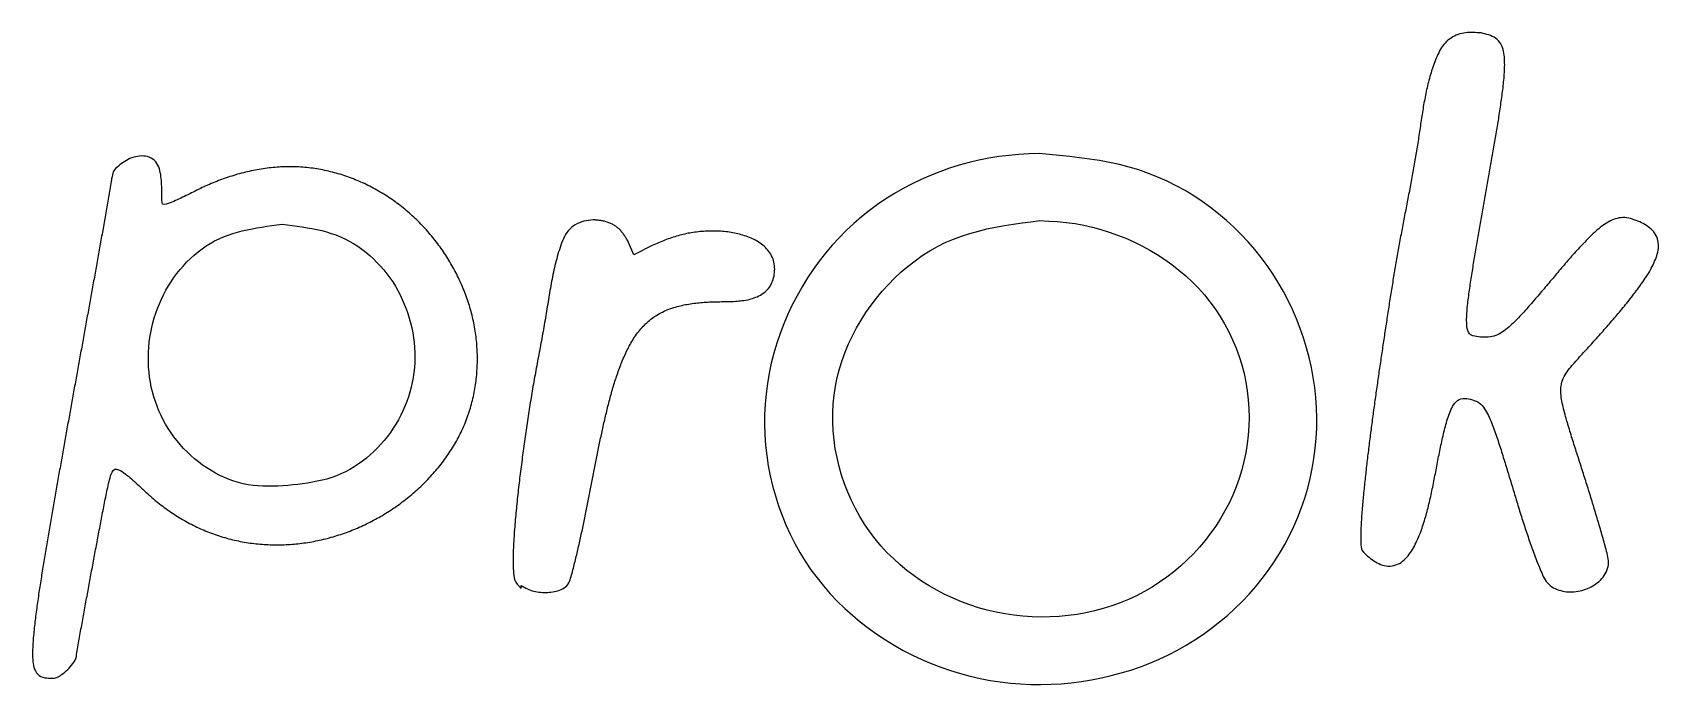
# Model space of a CAD drawing. Extents: x 77.23 to 85.79, y 216.73 to 220.17.
import ezdxf

# ---------------------------------------------------------------- set-up
doc = ezdxf.new("R2010")
doc.units = 0
doc.layers.add('CALQUE_1', color=7, linetype='CONTINUOUS')

msp = doc.modelspace()

# ---------------------------------------------------------------- linework, layer by layer
at = {"layer": 'CALQUE_1', "color": 7}
for points in [[(84.8554, 220.1678), (84.8451, 220.1686), (84.8348, 220.1693), (84.8245, 220.1698), (84.8143, 220.1702), (84.8041, 220.1704), (84.7939, 220.1702), (84.7837, 220.1697), (84.7736, 220.1687), (84.7635, 220.1673), (84.7535, 220.1653), (84.7436, 220.1628), (84.7338, 220.1596), (84.7241, 220.1558), (84.7147, 220.1515), (84.7055, 220.1467), (84.6966, 220.1413), (84.6881, 220.1354), (84.68, 220.1291), (84.6723, 220.1222), (84.6651, 220.1149), (84.6585, 220.1072), (84.6523, 220.0992), (84.6466, 220.0907), (84.6413, 220.082), (84.6363, 220.0731), (84.6316, 220.0639), (84.6272, 220.0545), (84.6231, 220.0451), (84.6191, 220.0356), (84.6152, 220.026), (84.6115, 220.0164), (84.6078, 220.0067), (84.6043, 219.9971), (84.601, 219.9874), (84.5977, 219.9777), (84.5945, 219.9679), (84.5915, 219.9582), (84.5885, 219.9484), (84.5857, 219.9386), (84.5829, 219.9288), (84.5803, 219.9189), (84.5777, 219.9091), (84.5752, 219.8992), (84.5728, 219.8893), (84.5705, 219.8793), (84.5682, 219.8694), (84.5661, 219.8594), (84.5639, 219.8495), (84.5619, 219.8395), (84.5599, 219.8295), (84.558, 219.8195), (84.5561, 219.8094), (84.5543, 219.7994), (84.5525, 219.7894), (84.5508, 219.7793), (84.5491, 219.7692), (84.5474, 219.7592), (84.5458, 219.7491), (84.5442, 219.739), (84.5426, 219.7289), (84.5411, 219.7188), (84.5396, 219.7087), (84.5381, 219.6986), (84.5366, 219.6885), (84.5351, 219.6784), (84.5336, 219.6683), (84.5321, 219.6582), (84.5306, 219.6481), (84.5291, 219.6379), (84.5277, 219.6278), (84.5261, 219.6177), (84.5246, 219.6076), (84.5231, 219.5975), (84.5215, 219.5874), (84.5199, 219.5774), (84.5183, 219.5673), (84.5167, 219.5572), (84.5151, 219.5471), (84.5134, 219.537), (84.5118, 219.527), (84.5101, 219.5169), (84.5083, 219.5069), (84.5066, 219.4968), (84.5049, 219.4868), (84.5031, 219.4767), (84.5014, 219.4667), (84.4996, 219.4566), (84.4978, 219.4466), (84.496, 219.4366), (84.4941, 219.4265), (84.4923, 219.4165), (84.4905, 219.4065), (84.4886, 219.3965), (84.4867, 219.3864), (84.4849, 219.3764), (84.483, 219.3664), (84.4811, 219.3564), (84.4792, 219.3464), (84.4773, 219.3364), (84.4754, 219.3264), (84.4735, 219.3164), (84.4716, 219.3064), (84.4696, 219.2964), (84.4677, 219.2864), (84.4658, 219.2763), (84.4639, 219.2663), (84.4619, 219.2563), (84.46, 219.2463), (84.4581, 219.2363), (84.4561, 219.2263), (84.4542, 219.2163), (84.4523, 219.2063), (84.4504, 219.1963), (84.4484, 219.1863), (84.4465, 219.1763), (84.4446, 219.1663), (84.4427, 219.1563), (84.4408, 219.1463), (84.4389, 219.1363), (84.437, 219.1263), (84.4351, 219.1163), (84.4332, 219.1063), (84.4313, 219.0963), (84.4295, 219.0863), (84.4276, 219.0763), (84.4258, 219.0662), (84.4239, 219.0562), (84.4221, 219.0462), (84.4203, 219.0362), (84.4185, 219.0261), (84.4167, 219.0161), (84.4149, 219.0061), (84.4132, 218.996), (84.4114, 218.986), (84.4096, 218.976), (84.4079, 218.9659), (84.4062, 218.9559), (84.4045, 218.9459), (84.4027, 218.9358), (84.401, 218.9258), (84.3993, 218.9157), (84.3977, 218.9057), (84.396, 218.8956), (84.3943, 218.8856), (84.3926, 218.8755), (84.391, 218.8655), (84.3893, 218.8554), (84.3877, 218.8453), (84.3861, 218.8353), (84.3844, 218.8252), (84.3828, 218.8152), (84.3812, 218.8051), (84.3796, 218.795), (84.378, 218.785), (84.3764, 218.7749), (84.3748, 218.7648), (84.3732, 218.7548), (84.3717, 218.7447), (84.3701, 218.7346), (84.3685, 218.7245), (84.367, 218.7145), (84.3654, 218.7044), (84.3639, 218.6943), (84.3623, 218.6842), (84.3608, 218.6742), (84.3592, 218.6641), (84.3577, 218.654), (84.3562, 218.6439), (84.3547, 218.6338), (84.3531, 218.6238), (84.3516, 218.6137), (84.3501, 218.6036), (84.3486, 218.5935), (84.3471, 218.5834), (84.3456, 218.5734), (84.3441, 218.5633), (84.3426, 218.5532), (84.3411, 218.5431), (84.3396, 218.533), (84.3381, 218.5229), (84.3366, 218.5129), (84.3351, 218.5028), (84.3336, 218.4927), (84.3321, 218.4826), (84.3306, 218.4725), (84.3291, 218.4624), (84.3276, 218.4524), (84.3262, 218.4423), (84.3247, 218.4322), (84.3232, 218.4221), (84.3217, 218.412), (84.3203, 218.4019), (84.3188, 218.3919), (84.3173, 218.3818), (84.3158, 218.3717), (84.3144, 218.3616), (84.3129, 218.3515), (84.3115, 218.3414), (84.31, 218.3313), (84.3086, 218.3213), (84.3071, 218.3112), (84.3057, 218.3011), (84.3042, 218.291), (84.3028, 218.2809), (84.3014, 218.2708), (84.3, 218.2607), (84.2986, 218.2506), (84.2971, 218.2405), (84.2957, 218.2304), (84.2943, 218.2204), (84.2929, 218.2103), (84.2916, 218.2002), (84.2902, 218.1901), (84.2888, 218.18), (84.2874, 218.1699), (84.2861, 218.1598), (84.2847, 218.1497), (84.2833, 218.1396), (84.282, 218.1295), (84.2807, 218.1194), (84.2793, 218.1093), (84.278, 218.0992), (84.2767, 218.089), (84.2754, 218.0789), (84.274, 218.0688), (84.2727, 218.0587), (84.2714, 218.0486), (84.2701, 218.0385), (84.2689, 218.0284), (84.2676, 218.0183), (84.2663, 218.0082), (84.2651, 217.9981), (84.2638, 217.9879), (84.2625, 217.9778), (84.2613, 217.9677), (84.2601, 217.9576), (84.2588, 217.9475), (84.2576, 217.9374), (84.2564, 217.9272), (84.2552, 217.9171), (84.254, 217.907), (84.2528, 217.8969), (84.2516, 217.8868), (84.2505, 217.8766), (84.2493, 217.8665), (84.2482, 217.8564), (84.2471, 217.8463), (84.2459, 217.8361), (84.2448, 217.826), (84.2437, 217.8159), (84.2426, 217.8057), (84.2416, 217.7956), (84.2405, 217.7855), (84.2395, 217.7753), (84.2384, 217.7652), (84.2374, 217.755), (84.2364, 217.7449), (84.2354, 217.7348), (84.2344, 217.7246), (84.2335, 217.7145), (84.2325, 217.7043), (84.2316, 217.6942), (84.2307, 217.684), (84.2299, 217.6739), (84.229, 217.6637), (84.2282, 217.6535), (84.2274, 217.6434), (84.2266, 217.6332), (84.2259, 217.6231), (84.2252, 217.6129), (84.2245, 217.6027), (84.2239, 217.5925), (84.2233, 217.5824), (84.2228, 217.5722), (84.2223, 217.562), (84.2219, 217.5518), (84.2216, 217.5416), (84.2213, 217.5315), (84.2211, 217.5213), (84.221, 217.5111), (84.2211, 217.5009), (84.2213, 217.4907), (84.2217, 217.4805), (84.2225, 217.4704), (84.2237, 217.4602), (84.2257, 217.4502), (84.229, 217.4406), (84.2351, 217.4325), (84.2422, 217.4251), (84.2496, 217.4181), (84.2573, 217.4114), (84.2652, 217.4049), (84.2733, 217.3987), (84.2816, 217.3927), (84.29, 217.3869), (84.2986, 217.3815), (84.3074, 217.3764), (84.3165, 217.3718), (84.3259, 217.3677), (84.3355, 217.3642), (84.3454, 217.3615), (84.3555, 217.3596), (84.3657, 217.3586), (84.3759, 217.3586), (84.3861, 217.3595), (84.3961, 217.3614), (84.406, 217.3644), (84.4154, 217.3682), (84.4246, 217.3728), (84.4333, 217.3782), (84.4415, 217.3843), (84.4493, 217.3908), (84.4567, 217.3979), (84.4638, 217.4053), (84.4704, 217.4131), (84.4767, 217.4211), (84.4827, 217.4293), (84.4884, 217.4378), (84.4938, 217.4465), (84.499, 217.4553), (84.5039, 217.4643), (84.5086, 217.4734), (84.5131, 217.4827), (84.5174, 217.492), (84.5216, 217.5014), (84.5256, 217.5108), (84.5295, 217.5203), (84.5333, 217.5298), (84.5369, 217.5393), (84.5405, 217.5489), (84.5439, 217.5585), (84.5472, 217.5681), (84.5504, 217.5778), (84.5535, 217.5875), (84.5565, 217.5972), (84.5595, 217.607), (84.5623, 217.6168), (84.5651, 217.6265), (84.5678, 217.6364), (84.5705, 217.6462), (84.573, 217.656), (84.5756, 217.6659), (84.578, 217.6758), (84.5805, 217.6857), (84.5828, 217.6956), (84.5851, 217.7055), (84.5874, 217.7155), (84.5897, 217.7254), (84.5918, 217.7354), (84.594, 217.7453), (84.5961, 217.7553), (84.5982, 217.7653), (84.6003, 217.7753), (84.6023, 217.7853), (84.6043, 217.7953), (84.6063, 217.8053), (84.6083, 217.8153), (84.6102, 217.8253), (84.6122, 217.8353), (84.6141, 217.8453), (84.616, 217.8553), (84.618, 217.8653), (84.6199, 217.8753), (84.6218, 217.8854), (84.6237, 217.8954), (84.6256, 217.9054), (84.6276, 217.9154), (84.6295, 217.9254), (84.6314, 217.9354), (84.6334, 217.9454), (84.6354, 217.9554), (84.6374, 217.9654), (84.6394, 217.9754), (84.6415, 217.9853), (84.6436, 217.9953), (84.6457, 218.0053), (84.6479, 218.0152), (84.65, 218.0252), (84.6523, 218.0351), (84.6546, 218.045), (84.6569, 218.0549), (84.6593, 218.0648), (84.6618, 218.0747), (84.6643, 218.0846), (84.6669, 218.0945), (84.6696, 218.1043), (84.6723, 218.1142), (84.6752, 218.124), (84.6781, 218.1338), (84.6812, 218.1435), (84.6845, 218.1532), (84.688, 218.1628), (84.6918, 218.1722), (84.6958, 218.1816), (84.7002, 218.1908), (84.705, 218.1998), (84.7103, 218.2085), (84.7162, 218.2168), (84.7229, 218.2245), (84.7306, 218.2312), (84.7394, 218.2365), (84.7489, 218.24), (84.759, 218.2417), (84.7692, 218.2419), (84.7794, 218.2411), (84.7894, 218.2394), (84.7994, 218.2373), (84.8093, 218.2347), (84.819, 218.2317), (84.8285, 218.2281), (84.8377, 218.2235), (84.8462, 218.2179), (84.8541, 218.2114), (84.8612, 218.2041), (84.8676, 218.1962), (84.8735, 218.1879), (84.879, 218.1793), (84.884, 218.1704), (84.8888, 218.1614), (84.8933, 218.1523), (84.8976, 218.143), (84.9018, 218.1337), (84.9058, 218.1243), (84.9097, 218.1149), (84.9134, 218.1054), (84.9171, 218.0959), (84.9206, 218.0864), (84.9241, 218.0768), (84.9275, 218.0672), (84.9309, 218.0575), (84.9342, 218.0479), (84.9375, 218.0383), (84.9408, 218.0286), (84.9441, 218.0189), (84.9473, 218.0093), (84.9505, 217.9996), (84.9536, 217.9899), (84.9567, 217.9802), (84.9599, 217.9705), (84.963, 217.9608), (84.966, 217.9511), (84.9691, 217.9414), (84.9721, 217.9316), (84.9752, 217.9219), (84.9782, 217.9122), (84.9812, 217.9024), (84.9842, 217.8927), (84.9871, 217.8829), (84.9901, 217.8732), (84.9931, 217.8635), (84.996, 217.8537), (84.999, 217.8439), (85.0019, 217.8342), (85.0049, 217.8244), (85.0078, 217.8147), (85.0108, 217.8049), (85.0137, 217.7952), (85.0166, 217.7854), (85.0196, 217.7756), (85.0225, 217.7659), (85.0254, 217.7561), (85.0284, 217.7463), (85.0313, 217.7366), (85.0342, 217.7268), (85.0372, 217.7171), (85.0401, 217.7073), (85.0431, 217.6976), (85.0461, 217.6878), (85.049, 217.6781), (85.052, 217.6683), (85.055, 217.6586), (85.0581, 217.6489), (85.0611, 217.6391), (85.0641, 217.6294), (85.0672, 217.6197), (85.0703, 217.61), (85.0734, 217.6003), (85.0765, 217.5906), (85.0797, 217.5809), (85.0828, 217.5712), (85.086, 217.5615), (85.0892, 217.5518), (85.0924, 217.5422), (85.0957, 217.5325), (85.0989, 217.5228), (85.1022, 217.5132), (85.1055, 217.5035), (85.1088, 217.4939), (85.1122, 217.4843), (85.1156, 217.4747), (85.1189, 217.4651), (85.1224, 217.4555), (85.1258, 217.4459), (85.1293, 217.4363), (85.1328, 217.4267), (85.1363, 217.4172), (85.1399, 217.4076), (85.1435, 217.3981), (85.1472, 217.3886), (85.1508, 217.3791), (85.1546, 217.3696), (85.1584, 217.3601), (85.1622, 217.3507), (85.1662, 217.3413), (85.1702, 217.3319), (85.1743, 217.3226), (85.1784, 217.3133), (85.1827, 217.304), (85.1872, 217.2949), (85.1922, 217.286), (85.198, 217.2776), (85.2045, 217.2697), (85.2117, 217.2625), (85.2195, 217.2559), (85.2279, 217.2499), (85.2367, 217.2445), (85.246, 217.2398), (85.2555, 217.2356), (85.2652, 217.2321), (85.275, 217.2291), (85.285, 217.2268), (85.2951, 217.2249), (85.3052, 217.2236), (85.3154, 217.2229), (85.3256, 217.2226), (85.3358, 217.2228), (85.346, 217.2235), (85.3562, 217.2247), (85.3663, 217.2262), (85.3763, 217.2283), (85.3863, 217.2307), (85.3961, 217.2336), (85.4058, 217.2369), (85.4154, 217.2406), (85.4247, 217.2447), (85.4339, 217.2492), (85.4429, 217.2541), (85.4516, 217.2594), (85.4601, 217.2651), (85.4683, 217.2713), (85.4761, 217.2779), (85.4836, 217.2849), (85.4907, 217.2923), (85.4972, 217.3002), (85.5033, 217.3085), (85.5088, 217.3172), (85.5136, 217.3264), (85.5178, 217.3359), (85.5212, 217.3456), (85.5239, 217.3556), (85.5256, 217.3658), (85.5265, 217.376), (85.5263, 217.3862), (85.5248, 217.3962), (85.5228, 217.4062), (85.5205, 217.4162), (85.5182, 217.4261), (85.5157, 217.436), (85.5132, 217.4458), (85.5106, 217.4557), (85.5079, 217.4655), (85.5053, 217.4754), (85.5026, 217.4852), (85.4999, 217.495), (85.4971, 217.5048), (85.4943, 217.5147), (85.4916, 217.5245), (85.4888, 217.5343), (85.486, 217.5441), (85.4831, 217.5538), (85.4803, 217.5636), (85.4774, 217.5734), (85.4746, 217.5832), (85.4717, 217.593), (85.4688, 217.6027), (85.4659, 217.6125), (85.463, 217.6223), (85.4601, 217.632), (85.4571, 217.6418), (85.4542, 217.6516), (85.4513, 217.6613), (85.4483, 217.6711), (85.4453, 217.6808), (85.4424, 217.6906), (85.4394, 217.7003), (85.4364, 217.7101), (85.4334, 217.7198), (85.4304, 217.7295), (85.4274, 217.7393), (85.4244, 217.749), (85.4213, 217.7587), (85.4183, 217.7685), (85.4153, 217.7782), (85.4122, 217.7879), (85.4092, 217.7976), (85.4061, 217.8074), (85.403, 217.8171), (85.4, 217.8268), (85.3969, 217.8365), (85.3938, 217.8462), (85.3907, 217.8559), (85.3876, 217.8657), (85.3845, 217.8754), (85.3814, 217.8851), (85.3783, 217.8948), (85.3752, 217.9045), (85.3721, 217.9142), (85.369, 217.9239), (85.3659, 217.9336), (85.3628, 217.9434), (85.3597, 217.9531), (85.3566, 217.9628), (85.3535, 217.9725), (85.3504, 217.9822), (85.3473, 217.9919), (85.3442, 218.0016), (85.3411, 218.0113), (85.3381, 218.021), (85.335, 218.0308), (85.332, 218.0405), (85.3289, 218.0502), (85.3259, 218.0599), (85.3229, 218.0696), (85.3199, 218.0793), (85.3169, 218.0891), (85.3139, 218.0988), (85.311, 218.1086), (85.3081, 218.1183), (85.3053, 218.1281), (85.3025, 218.1379), (85.2998, 218.1477), (85.2971, 218.1575), (85.2945, 218.1674), (85.292, 218.1773), (85.2895, 218.1872), (85.2871, 218.1972), (85.2849, 218.2072), (85.2827, 218.2172), (85.2807, 218.2273), (85.2789, 218.2374), (85.2774, 218.2475), (85.2762, 218.2577), (85.2754, 218.2678), (85.275, 218.278), (85.275, 218.2882), (85.2756, 218.2984), (85.2767, 218.3085), (85.2784, 218.3186), (85.2808, 218.3285), (85.284, 218.3382), (85.2878, 218.3477), (85.2923, 218.3569), (85.2972, 218.3658), (85.3026, 218.3744), (85.3083, 218.3829), (85.3143, 218.3911), (85.3205, 218.3992), (85.3269, 218.4072), (85.3334, 218.415), (85.34, 218.4228), (85.3467, 218.4304), (85.3535, 218.4381), (85.3603, 218.4456), (85.3672, 218.4532), (85.374, 218.4607), (85.3809, 218.4682), (85.3878, 218.4758), (85.3947, 218.4833), (85.4016, 218.4908), (85.4084, 218.4983), (85.4153, 218.5058), (85.4222, 218.5134), (85.429, 218.5209), (85.4359, 218.5285), (85.4427, 218.536), (85.4495, 218.5436), (85.4564, 218.5512), (85.4632, 218.5587), (85.47, 218.5663), (85.4768, 218.5739), (85.4835, 218.5816), (85.4903, 218.5892), (85.4971, 218.5968), (85.5038, 218.6045), (85.5105, 218.6121), (85.5172, 218.6198), (85.5239, 218.6275), (85.5306, 218.6352), (85.5373, 218.6429), (85.544, 218.6506), (85.5506, 218.6583), (85.5572, 218.6661), (85.5638, 218.6738), (85.5704, 218.6816), (85.577, 218.6894), (85.5835, 218.6972), (85.5901, 218.705), (85.5966, 218.7128), (85.6031, 218.7207), (85.6095, 218.7285), (85.616, 218.7364), (85.6224, 218.7444), (85.6288, 218.7523), (85.6351, 218.7603), (85.6415, 218.7682), (85.6478, 218.7763), (85.654, 218.7843), (85.6602, 218.7924), (85.6664, 218.8005), (85.6725, 218.8087), (85.6786, 218.8168), (85.6846, 218.8251), (85.6906, 218.8333), (85.6966, 218.8416), (85.7024, 218.85), (85.7083, 218.8584), (85.714, 218.8668), (85.7197, 218.8753), (85.7253, 218.8839), (85.7308, 218.8925), (85.7361, 218.9012), (85.7413, 218.91), (85.7464, 218.9189), (85.7513, 218.9278), (85.7561, 218.9368), (85.7606, 218.9459), (85.765, 218.9552), (85.7691, 218.9645), (85.773, 218.9739), (85.7766, 218.9835), (85.7799, 218.9931), (85.7828, 219.0029), (85.7853, 219.0128), (85.7872, 219.0228), (85.7886, 219.033), (85.7892, 219.0432), (85.7892, 219.0534), (85.7883, 219.0636), (85.7865, 219.0737), (85.7839, 219.0836), (85.7803, 219.0931), (85.7758, 219.1023), (85.7704, 219.111), (85.7643, 219.1193), (85.7576, 219.1269), (85.7503, 219.1341), (85.7425, 219.1408), (85.7344, 219.1469), (85.726, 219.1527), (85.7173, 219.1581), (85.7084, 219.1631), (85.6994, 219.1678), (85.6902, 219.1723), (85.6809, 219.1765), (85.6715, 219.1804), (85.662, 219.184), (85.6523, 219.1873), (85.6425, 219.19), (85.6325, 219.1922), (85.6225, 219.1938), (85.6123, 219.1947), (85.6021, 219.1949), (85.5919, 219.1943), (85.5818, 219.193), (85.5718, 219.1909), (85.562, 219.1881), (85.5523, 219.1847), (85.5429, 219.1808), (85.5337, 219.1763), (85.5248, 219.1715), (85.516, 219.1663), (85.5074, 219.1607), (85.499, 219.155), (85.4908, 219.149), (85.4827, 219.1428), (85.4747, 219.1364), (85.4669, 219.1298), (85.4592, 219.1231), (85.4516, 219.1163), (85.4441, 219.1093), (85.4367, 219.1023), (85.4294, 219.0952), (85.4221, 219.0881), (85.4149, 219.0808), (85.4077, 219.0736), (85.4006, 219.0663), (85.3936, 219.0589), (85.3866, 219.0515), (85.3796, 219.0441), (85.3727, 219.0366), (85.3658, 219.0291), (85.359, 219.0215), (85.3522, 219.0139), (85.3454, 219.0063), (85.3386, 218.9987), (85.3319, 218.9911), (85.3251, 218.9834), (85.3184, 218.9758), (85.3117, 218.9681), (85.3051, 218.9604), (85.2984, 218.9526), (85.2918, 218.9449), (85.2851, 218.9372), (85.2785, 218.9294), (85.2719, 218.9217), (85.2653, 218.9139), (85.2587, 218.9061), (85.2522, 218.8983), (85.2456, 218.8905), (85.239, 218.8827), (85.2324, 218.8749), (85.2259, 218.8671), (85.2193, 218.8594), (85.2128, 218.8516), (85.2062, 218.8438), (85.1996, 218.836), (85.1931, 218.8282), (85.1865, 218.8204), (85.1799, 218.8126), (85.1733, 218.8048), (85.1667, 218.7971), (85.1601, 218.7893), (85.1535, 218.7815), (85.1469, 218.7738), (85.1402, 218.7661), (85.1336, 218.7583), (85.1269, 218.7506), (85.1202, 218.7429), (85.1136, 218.7352), (85.1068, 218.7276), (85.1001, 218.7199), (85.0933, 218.7123), (85.0865, 218.7047), (85.0797, 218.6972), (85.0728, 218.6896), (85.0659, 218.6821), (85.0589, 218.6747), (85.0519, 218.6673), (85.0448, 218.66), (85.0377, 218.6527), (85.0305, 218.6455), (85.0232, 218.6384), (85.0158, 218.6313), (85.0084, 218.6244), (85.0007, 218.6177), (84.9929, 218.6111), (84.985, 218.6046), (84.9768, 218.5984), (84.9685, 218.5924), (84.9599, 218.5869), (84.9511, 218.5817), (84.942, 218.5772), (84.9326, 218.5733), (84.9228, 218.5701), (84.9129, 218.5676), (84.9028, 218.5659), (84.8926, 218.5648), (84.8824, 218.5643), (84.8722, 218.5643), (84.8621, 218.5648), (84.8519, 218.5656), (84.8417, 218.5666), (84.8316, 218.5678), (84.8215, 218.5693), (84.8116, 218.5717), (84.8022, 218.5758), (84.7942, 218.5822), (84.7885, 218.5906), (84.7848, 218.6002), (84.7823, 218.6101), (84.7806, 218.6202), (84.7796, 218.6303), (84.7791, 218.6405), (84.7788, 218.6507), (84.7789, 218.6609), (84.7791, 218.6711), (84.7795, 218.6812), (84.7801, 218.6914), (84.7808, 218.7016), (84.7816, 218.7118), (84.7825, 218.7219), (84.7835, 218.7321), (84.7846, 218.7422), (84.7858, 218.7523), (84.787, 218.7624), (84.7883, 218.7726), (84.7897, 218.7827), (84.7911, 218.7928), (84.7925, 218.8029), (84.7939, 218.813), (84.7954, 218.8231), (84.7969, 218.8332), (84.7983, 218.8432), (84.7999, 218.8533), (84.8014, 218.8634), (84.8029, 218.8735), (84.8045, 218.8835), (84.806, 218.8936), (84.8076, 218.9037), (84.8092, 218.9137), (84.8108, 218.9238), (84.8125, 218.9339), (84.8141, 218.9439), (84.8157, 218.954), (84.8174, 218.964), (84.8191, 218.9741), (84.8207, 218.9841), (84.8224, 218.9942), (84.8241, 219.0042), (84.8258, 219.0143), (84.8275, 219.0243), (84.8292, 219.0344), (84.8309, 219.0444), (84.8326, 219.0545), (84.8343, 219.0645), (84.8361, 219.0745), (84.8378, 219.0846), (84.8395, 219.0946), (84.8413, 219.1047), (84.843, 219.1147), (84.8448, 219.1248), (84.8465, 219.1348), (84.8483, 219.1448), (84.85, 219.1549), (84.8518, 219.1649), (84.8536, 219.1749), (84.8553, 219.185), (84.8571, 219.195), (84.8589, 219.2051), (84.8607, 219.2151), (84.8624, 219.2251), (84.8642, 219.2352), (84.866, 219.2452), (84.8678, 219.2552), (84.8696, 219.2653), (84.8714, 219.2753), (84.8731, 219.2853), (84.8749, 219.2954), (84.8767, 219.3054), (84.8785, 219.3154), (84.8803, 219.3255), (84.8821, 219.3355), (84.8839, 219.3455), (84.8856, 219.3556), (84.8874, 219.3656), (84.8892, 219.3757), (84.891, 219.3857), (84.8928, 219.3957), (84.8946, 219.4058), (84.8963, 219.4158), (84.8981, 219.4258), (84.8999, 219.4359), (84.9017, 219.4459), (84.9034, 219.4559), (84.9052, 219.466), (84.9069, 219.476), (84.9087, 219.4861), (84.9105, 219.4961), (84.9122, 219.5061), (84.9139, 219.5162), (84.9157, 219.5262), (84.9174, 219.5363), (84.9192, 219.5463), (84.9209, 219.5564), (84.9226, 219.5664), (84.9243, 219.5764), (84.926, 219.5865), (84.9277, 219.5965), (84.9294, 219.6066), (84.9311, 219.6166), (84.9328, 219.6267), (84.9345, 219.6367), (84.9361, 219.6468), (84.9378, 219.6568), (84.9395, 219.6669), (84.9411, 219.6769), (84.9427, 219.687), (84.9444, 219.697), (84.946, 219.7071), (84.9476, 219.7172), (84.9491, 219.7272), (84.9507, 219.7373), (84.9522, 219.7474), (84.9538, 219.7574), (84.9553, 219.7675), (84.9568, 219.7776), (84.9582, 219.7877), (84.9597, 219.7978), (84.9611, 219.8079), (84.9625, 219.818), (84.9639, 219.8281), (84.9653, 219.8382), (84.9666, 219.8483), (84.9679, 219.8584), (84.9692, 219.8685), (84.9704, 219.8787), (84.9716, 219.8888), (84.9727, 219.899), (84.9738, 219.9091), (84.9748, 219.9193), (84.9758, 219.9294), (84.9766, 219.9396), (84.9773, 219.9498), (84.978, 219.9599), (84.9785, 219.9701), (84.9788, 219.9803), (84.9791, 219.9905), (84.9792, 220.0007), (84.9791, 220.0109), (84.9788, 220.0211), (84.9783, 220.0313), (84.9776, 220.0414), (84.9765, 220.0516), (84.975, 220.0617), (84.9731, 220.0717), (84.9706, 220.0816), (84.9675, 220.0913), (84.9636, 220.1008), (84.9589, 220.1099), (84.9534, 220.1185), (84.9469, 220.1264), (84.9396, 220.1336), (84.9316, 220.1399), (84.923, 220.1454), (84.9139, 220.1501), (84.9045, 220.1541), (84.8949, 220.1576), (84.8851, 220.1605), (84.8753, 220.1631), (84.8654, 220.1655), (84.8554, 220.1678)], [(77.7997, 219.5202), (77.7893, 219.5191), (77.779, 219.5178), (77.7687, 219.516), (77.7587, 219.5134), (77.7488, 219.5099), (77.7392, 219.5059), (77.7298, 219.5014), (77.7206, 219.4966), (77.7116, 219.4914), (77.7028, 219.4856), (77.6944, 219.4792), (77.6861, 219.4722), (77.6782, 219.4652), (77.6706, 219.4588), (77.6634, 219.4532), (77.6568, 219.4467), (77.6512, 219.4363), (77.6468, 219.42), (77.6438, 219.4039), (77.6421, 219.3998), (77.641, 219.3948), (77.6395, 219.3845), (77.6378, 219.3742), (77.6362, 219.3639), (77.6345, 219.3536), (77.6328, 219.3434), (77.631, 219.3331), (77.6293, 219.3228), (77.6276, 219.3125), (77.6258, 219.3023), (77.6241, 219.292), (77.6223, 219.2817), (77.6205, 219.2715), (77.6188, 219.2612), (77.617, 219.2509), (77.6152, 219.2407), (77.6134, 219.2304), (77.6116, 219.2201), (77.6099, 219.2099), (77.6081, 219.1996), (77.6063, 219.1893), (77.6045, 219.1791), (77.6027, 219.1688), (77.6009, 219.1585), (77.5991, 219.1483), (77.5973, 219.138), (77.5954, 219.1278), (77.5936, 219.1175), (77.5918, 219.1072), (77.59, 219.097), (77.5882, 219.0867), (77.5864, 219.0764), (77.5846, 219.0662), (77.5827, 219.0559), (77.5809, 219.0457), (77.5791, 219.0354), (77.5773, 219.0251), (77.5754, 219.0149), (77.5736, 219.0046), (77.5718, 218.9944), (77.5699, 218.9841), (77.5681, 218.9739), (77.5663, 218.9636), (77.5644, 218.9533), (77.5626, 218.9431), (77.5608, 218.9328), (77.5589, 218.9226), (77.5571, 218.9123), (77.5552, 218.9021), (77.5534, 218.8918), (77.5516, 218.8815), (77.5497, 218.8713), (77.5479, 218.861), (77.546, 218.8508), (77.5442, 218.8405), (77.5423, 218.8303), (77.5405, 218.82), (77.5386, 218.8098), (77.5368, 218.7995), (77.5349, 218.7893), (77.5331, 218.779), (77.5312, 218.7687), (77.5294, 218.7585), (77.5275, 218.7482), (77.5256, 218.738), (77.5238, 218.7277), (77.5219, 218.7175), (77.5201, 218.7072), (77.5182, 218.697), (77.5164, 218.6867), (77.5145, 218.6765), (77.5127, 218.6662), (77.5108, 218.656), (77.509, 218.6457), (77.5071, 218.6354), (77.5053, 218.6252), (77.5034, 218.6149), (77.5015, 218.6047), (77.4997, 218.5944), (77.4978, 218.5842), (77.496, 218.5739), (77.4941, 218.5637), (77.4923, 218.5534), (77.4904, 218.5432), (77.4886, 218.5329), (77.4867, 218.5227), (77.4849, 218.5124), (77.483, 218.5021), (77.4811, 218.4919), (77.4793, 218.4816), (77.4774, 218.4714), (77.4756, 218.4611), (77.4737, 218.4509), (77.4719, 218.4406), (77.47, 218.4304), (77.4682, 218.4201), (77.4663, 218.4099), (77.4645, 218.3996), (77.4626, 218.3894), (77.4608, 218.3791), (77.4589, 218.3688), (77.457, 218.3586), (77.4552, 218.3483), (77.4533, 218.3381), (77.4515, 218.3278), (77.4496, 218.3176), (77.4478, 218.3073), (77.4459, 218.2971), (77.4441, 218.2868), (77.4422, 218.2766), (77.4404, 218.2663), (77.4385, 218.256), (77.4367, 218.2458), (77.4348, 218.2355), (77.433, 218.2253), (77.4312, 218.215), (77.4293, 218.2048), (77.4275, 218.1945), (77.4256, 218.1843), (77.4238, 218.174), (77.4219, 218.1637), (77.4201, 218.1535), (77.4182, 218.1432), (77.4164, 218.133), (77.4146, 218.1227), (77.4127, 218.1125), (77.4109, 218.1022), (77.409, 218.0919), (77.4072, 218.0817), (77.4054, 218.0714), (77.4035, 218.0612), (77.4017, 218.0509), (77.3999, 218.0407), (77.398, 218.0304), (77.3962, 218.0201), (77.3944, 218.0099), (77.3925, 217.9996), (77.3907, 217.9894), (77.3889, 217.9791), (77.387, 217.9689), (77.3852, 217.9586), (77.3834, 217.9483), (77.3815, 217.9381), (77.3797, 217.9278), (77.3779, 217.9176), (77.3761, 217.9073), (77.3742, 217.897), (77.3724, 217.8868), (77.3706, 217.8765), (77.3688, 217.8663), (77.367, 217.856), (77.3651, 217.8457), (77.3633, 217.8355), (77.3615, 217.8252), (77.3597, 217.815), (77.3579, 217.8047), (77.3561, 217.7944), (77.3543, 217.7842), (77.3525, 217.7739), (77.3507, 217.7637), (77.3489, 217.7534), (77.3471, 217.7431), (77.3453, 217.7329), (77.3435, 217.7226), (77.3417, 217.7123), (77.3399, 217.7021), (77.3381, 217.6918), (77.3363, 217.6815), (77.3345, 217.6713), (77.3327, 217.661), (77.331, 217.6507), (77.3292, 217.6405), (77.3274, 217.6302), (77.3256, 217.6199), (77.3239, 217.6097), (77.3221, 217.5994), (77.3203, 217.5891), (77.3186, 217.5789), (77.3168, 217.5686), (77.3151, 217.5583), (77.3133, 217.548), (77.3116, 217.5378), (77.3098, 217.5275), (77.3081, 217.5172), (77.3063, 217.5069), (77.3046, 217.4967), (77.3029, 217.4864), (77.3011, 217.4761), (77.2994, 217.4658), (77.2977, 217.4556), (77.2959, 217.4453), (77.2942, 217.435), (77.2925, 217.4247), (77.2908, 217.4145), (77.2891, 217.4042), (77.2874, 217.3939), (77.2857, 217.3836), (77.284, 217.3733), (77.2823, 217.363), (77.2806, 217.3528), (77.2789, 217.3425), (77.2773, 217.3322), (77.2756, 217.3219), (77.2739, 217.3116), (77.2723, 217.3013), (77.2707, 217.291), (77.269, 217.2807), (77.2674, 217.2705), (77.2658, 217.2602), (77.2642, 217.2499), (77.2626, 217.2396), (77.2611, 217.2293), (77.2595, 217.219), (77.258, 217.2086), (77.2565, 217.1983), (77.255, 217.188), (77.2535, 217.1777), (77.252, 217.1674), (77.2506, 217.1571), (77.2492, 217.1467), (77.2478, 217.1364), (77.2464, 217.1261), (77.245, 217.1158), (77.2437, 217.1054), (77.2424, 217.0951), (77.2411, 217.0847), (77.2399, 217.0744), (77.2387, 217.064), (77.2375, 217.0537), (77.2363, 217.0433), (77.2352, 217.0329), (77.2341, 217.0226), (77.233, 217.0122), (77.232, 217.0018), (77.231, 216.9914), (77.2301, 216.9811), (77.2293, 216.9707), (77.2285, 216.9603), (77.2278, 216.9499), (77.2272, 216.9395), (77.2267, 216.9291), (77.2263, 216.9187), (77.226, 216.9083), (77.2259, 216.8979), (77.226, 216.8875), (77.2263, 216.877), (77.2269, 216.8666), (77.2279, 216.8562), (77.2293, 216.8458), (77.2311, 216.8354), (77.2336, 216.8252), (77.2369, 216.8153), (77.2411, 216.8058), (77.2466, 216.7968), (77.2533, 216.7888), (77.2612, 216.782), (77.2702, 216.7767), (77.2799, 216.7729), (77.2901, 216.7705), (77.3004, 216.7692), (77.3108, 216.7686), (77.3212, 216.7683), (77.3316, 216.7682), (77.3421, 216.7688), (77.3522, 216.7711), (77.3616, 216.7756), (77.3706, 216.7809), (77.3792, 216.7868), (77.3876, 216.7929), (77.3957, 216.7995), (77.4035, 216.8064), (77.411, 216.8136), (77.4183, 216.8211), (77.4253, 216.8288), (77.432, 216.8368), (77.4384, 216.845), (77.4444, 216.8535), (77.45, 216.8623), (77.4547, 216.8716), (77.4568, 216.8818), (77.4583, 216.8921), (77.4599, 216.9024), (77.4616, 216.9127), (77.4633, 216.9229), (77.465, 216.9332), (77.4668, 216.9435), (77.4685, 216.9538), (77.4703, 216.964), (77.4721, 216.9743), (77.4739, 216.9846), (77.4757, 216.9948), (77.4775, 217.0051), (77.4793, 217.0153), (77.4811, 217.0256), (77.483, 217.0359), (77.4848, 217.0461), (77.4867, 217.0564), (77.4885, 217.0666), (77.4904, 217.0769), (77.4922, 217.0871), (77.4941, 217.0974), (77.4959, 217.1076), (77.4978, 217.1179), (77.4997, 217.1282), (77.5015, 217.1384), (77.5034, 217.1487), (77.5053, 217.1589), (77.5071, 217.1692), (77.509, 217.1794), (77.5109, 217.1897), (77.5128, 217.1999), (77.5147, 217.2102), (77.5165, 217.2204), (77.5184, 217.2307), (77.5203, 217.2409), (77.5222, 217.2511), (77.5241, 217.2614), (77.526, 217.2716), (77.5279, 217.2819), (77.5298, 217.2921), (77.5316, 217.3024), (77.5335, 217.3126), (77.5354, 217.3229), (77.5373, 217.3331), (77.5392, 217.3434), (77.5411, 217.3536), (77.543, 217.3639), (77.5449, 217.3741), (77.5468, 217.3843), (77.5488, 217.3946), (77.5507, 217.4048), (77.5526, 217.4151), (77.5545, 217.4253), (77.5564, 217.4356), (77.5583, 217.4458), (77.5603, 217.456), (77.5622, 217.4663), (77.5641, 217.4765), (77.566, 217.4868), (77.568, 217.497), (77.5699, 217.5072), (77.5718, 217.5175), (77.5738, 217.5277), (77.5757, 217.538), (77.5777, 217.5482), (77.5796, 217.5584), (77.5815, 217.5687), (77.5835, 217.5789), (77.5854, 217.5891), (77.5874, 217.5994), (77.5893, 217.6096), (77.5913, 217.6199), (77.5933, 217.6301), (77.5952, 217.6403), (77.5972, 217.6506), (77.5992, 217.6608), (77.6011, 217.671), (77.6031, 217.6812), (77.6051, 217.6915), (77.6071, 217.7017), (77.6091, 217.7119), (77.6112, 217.7221), (77.6132, 217.7324), (77.6153, 217.7426), (77.6174, 217.7528), (77.6195, 217.763), (77.6217, 217.7732), (77.6239, 217.7834), (77.6262, 217.7935), (77.6287, 217.8036), (77.6313, 217.8137), (77.6342, 217.8238), (77.6373, 217.8337), (77.6409, 217.8435), (77.6453, 217.8529), (77.6509, 217.8617), (77.6587, 217.8685), (77.6689, 217.8694), (77.6789, 217.8664), (77.6884, 217.8619), (77.6973, 217.8566), (77.706, 217.8508), (77.7145, 217.8447), (77.7227, 217.8384), (77.7308, 217.8318), (77.7388, 217.8251), (77.7467, 217.8183), (77.7545, 217.8114), (77.7623, 217.8045), (77.7701, 217.7975), (77.7778, 217.7905), (77.7854, 217.7834), (77.793, 217.7763), (77.8005, 217.7691), (77.8081, 217.7619), (77.8156, 217.7548), (77.8232, 217.7476), (77.8309, 217.7405), (77.8386, 217.7335), (77.8464, 217.7266), (77.8543, 217.7197), (77.8623, 217.7129), (77.8703, 217.7061), (77.8784, 217.6995), (77.8865, 217.6929), (77.8948, 217.6864), (77.9031, 217.68), (77.9114, 217.6736), (77.9198, 217.6673), (77.9283, 217.6612), (77.9369, 217.655), (77.9455, 217.649), (77.9542, 217.6431), (77.9629, 217.6372), (77.9717, 217.6314), (77.9806, 217.6257), (77.9895, 217.6201), (77.9985, 217.6146), (78.0075, 217.6092), (78.0166, 217.6039), (78.0257, 217.5986), (78.0349, 217.5935), (78.0442, 217.5884), (78.0535, 217.5834), (78.0628, 217.5786), (78.0722, 217.5738), (78.0817, 217.5691), (78.0912, 217.5645), (78.1007, 217.5601), (78.1103, 217.5557), (78.1199, 217.5514), (78.1296, 217.5472), (78.1393, 217.5432), (78.149, 217.5392), (78.1588, 217.5353), (78.1687, 217.5316), (78.1785, 217.528), (78.1885, 217.5244), (78.1984, 217.521), (78.2084, 217.5177), (78.2184, 217.5145), (78.2284, 217.5114), (78.2385, 217.5084), (78.2486, 217.5055), (78.2588, 217.5028), (78.269, 217.5001), (78.2792, 217.4976), (78.2894, 217.4952), (78.2996, 217.4929), (78.3099, 217.4908), (78.3202, 217.4887), (78.3306, 217.4867), (78.3409, 217.4849), (78.3513, 217.4832), (78.3617, 217.4815), (78.3721, 217.48), (78.3825, 217.4787), (78.3929, 217.4774), (78.4034, 217.4762), (78.4138, 217.4751), (78.4243, 217.4742), (78.4348, 217.4733), (78.4453, 217.4726), (78.4558, 217.472), (78.4663, 217.4715), (78.4768, 217.4711), (78.4873, 217.4708), (78.4978, 217.4706), (78.5084, 217.4705), (78.5189, 217.4705), (78.5294, 217.4706), (78.5399, 217.4709), (78.5505, 217.4712), (78.561, 217.4717), (78.5715, 217.4722), (78.582, 217.4729), (78.5925, 217.4736), (78.603, 217.4745), (78.6134, 217.4755), (78.6239, 217.4765), (78.6344, 217.4777), (78.6448, 217.479), (78.6552, 217.4804), (78.6656, 217.4819), (78.676, 217.4834), (78.6864, 217.4851), (78.6968, 217.4869), (78.7071, 217.4888), (78.7174, 217.4908), (78.7277, 217.4929), (78.738, 217.4951), (78.7482, 217.4974), (78.7584, 217.4998), (78.7686, 217.5023), (78.7788, 217.5048), (78.7889, 217.5075), (78.799, 217.5103), (78.8091, 217.5132), (78.8192, 217.5162), (78.8292, 217.5192), (78.8392, 217.5224), (78.8492, 217.5257), (78.8591, 217.529), (78.869, 217.5325), (78.8789, 217.536), (78.8887, 217.5396), (78.8985, 217.5434), (78.9083, 217.5472), (78.918, 217.5511), (78.9277, 217.5551), (78.9373, 217.5592), (78.947, 217.5634), (78.9565, 217.5677), (78.9661, 217.5721), (78.9756, 217.5765), (78.9851, 217.5811), (78.9945, 217.5857), (79.0039, 217.5904), (79.0132, 217.5952), (79.0225, 217.6001), (79.0318, 217.6051), (79.041, 217.6102), (79.0501, 217.6154), (79.0593, 217.6206), (79.0683, 217.6259), (79.0774, 217.6313), (79.0863, 217.6368), (79.0953, 217.6424), (79.1042, 217.6481), (79.113, 217.6538), (79.1218, 217.6597), (79.1305, 217.6656), (79.1392, 217.6716), (79.1478, 217.6776), (79.1564, 217.6838), (79.1649, 217.69), (79.1734, 217.6963), (79.1818, 217.7027), (79.1902, 217.7092), (79.1985, 217.7158), (79.2067, 217.7224), (79.2149, 217.7291), (79.2231, 217.7359), (79.2311, 217.7427), (79.2391, 217.7497), (79.2471, 217.7567), (79.2549, 217.7638), (79.2627, 217.7709), (79.2705, 217.7782), (79.2781, 217.7855), (79.2857, 217.7928), (79.2932, 217.8003), (79.3007, 217.8078), (79.3081, 217.8154), (79.3153, 217.8231), (79.3226, 217.8308), (79.3297, 217.8386), (79.3367, 217.8465), (79.3437, 217.8544), (79.3506, 217.8624), (79.3574, 217.8705), (79.3641, 217.8786), (79.3708, 217.8869), (79.3773, 217.8951), (79.3837, 217.9035), (79.3901, 217.9119), (79.3964, 217.9203), (79.4025, 217.9289), (79.4086, 217.9375), (79.4146, 217.9461), (79.4205, 217.9548), (79.4262, 217.9636), (79.4319, 217.9725), (79.4375, 217.9814), (79.443, 217.9903), (79.4483, 217.9993), (79.4536, 218.0084), (79.4588, 218.0176), (79.4638, 218.0267), (79.4687, 218.036), (79.4736, 218.0453), (79.4783, 218.0547), (79.4829, 218.0641), (79.4874, 218.0736), (79.4917, 218.0831), (79.496, 218.0927), (79.5001, 218.1023), (79.5041, 218.112), (79.508, 218.1218), (79.5117, 218.1316), (79.5154, 218.1414), (79.5189, 218.1513), (79.5223, 218.1612), (79.5256, 218.1712), (79.5287, 218.1812), (79.5318, 218.1913), (79.5347, 218.2014), (79.5375, 218.2115), (79.5402, 218.2217), (79.5427, 218.2319), (79.5452, 218.2421), (79.5475, 218.2524), (79.5497, 218.2627), (79.5518, 218.273), (79.5537, 218.2834), (79.5556, 218.2938), (79.5573, 218.3042), (79.5589, 218.3146), (79.5603, 218.325), (79.5617, 218.3355), (79.563, 218.346), (79.5641, 218.3565), (79.5651, 218.367), (79.566, 218.3775), (79.5667, 218.388), (79.5674, 218.3986), (79.5679, 218.4091), (79.5683, 218.4196), (79.5686, 218.4302), (79.5688, 218.4408), (79.5688, 218.4513), (79.5688, 218.4619), (79.5686, 218.4724), (79.5683, 218.483), (79.5679, 218.4935), (79.5674, 218.504), (79.5667, 218.5146), (79.5659, 218.5251), (79.5651, 218.5356), (79.5641, 218.5461), (79.5629, 218.5565), (79.5617, 218.567), (79.5603, 218.5774), (79.5589, 218.5878), (79.5573, 218.5982), (79.5556, 218.6086), (79.5538, 218.619), (79.5519, 218.6293), (79.5498, 218.6396), (79.5477, 218.6499), (79.5454, 218.6602), (79.543, 218.6704), (79.5406, 218.6806), (79.538, 218.6908), (79.5353, 218.7009), (79.5325, 218.711), (79.5296, 218.7211), (79.5266, 218.7312), (79.5234, 218.7412), (79.5202, 218.7512), (79.5169, 218.7612), (79.5135, 218.7711), (79.5099, 218.781), (79.5063, 218.7909), (79.5025, 218.8007), (79.4987, 218.8105), (79.4948, 218.8202), (79.4907, 218.8299), (79.4866, 218.8396), (79.4824, 218.8492), (79.4781, 218.8588), (79.4736, 218.8683), (79.4691, 218.8778), (79.4645, 218.8872), (79.4598, 218.8966), (79.455, 218.906), (79.4501, 218.9153), (79.4452, 218.9246), (79.4401, 218.9338), (79.4349, 218.9429), (79.4297, 218.952), (79.4244, 218.9611), (79.4189, 218.9701), (79.4134, 218.9791), (79.4078, 218.988), (79.4021, 218.9968), (79.3964, 219.0056), (79.3905, 219.0143), (79.3846, 219.023), (79.3786, 219.0316), (79.3725, 219.0402), (79.3663, 219.0487), (79.36, 219.0571), (79.3537, 219.0655), (79.3473, 219.0738), (79.3407, 219.082), (79.3342, 219.0902), (79.3275, 219.0983), (79.3208, 219.1064), (79.3139, 219.1144), (79.307, 219.1223), (79.3001, 219.1302), (79.293, 219.1379), (79.2859, 219.1456), (79.2787, 219.1533), (79.2714, 219.1609), (79.264, 219.1683), (79.2566, 219.1758), (79.2491, 219.1831), (79.2415, 219.1904), (79.2339, 219.1976), (79.2262, 219.2047), (79.2184, 219.2117), (79.2105, 219.2187), (79.2026, 219.2256), (79.1946, 219.2324), (79.1865, 219.2391), (79.1784, 219.2457), (79.1702, 219.2523), (79.1619, 219.2588), (79.1536, 219.2652), (79.1452, 219.2715), (79.1367, 219.2777), (79.1282, 219.2838), (79.1196, 219.2898), (79.1109, 219.2958), (79.1022, 219.3017), (79.0934, 219.3074), (79.0845, 219.3131), (79.0756, 219.3187), (79.0666, 219.3242), (79.0576, 219.3296), (79.0485, 219.3349), (79.0393, 219.3401), (79.0301, 219.3452), (79.0208, 219.3502), (79.0115, 219.3551), (79.0021, 219.36), (78.9927, 219.3647), (78.9832, 219.3693), (78.9737, 219.3738), (78.9641, 219.3782), (78.9545, 219.3825), (78.9448, 219.3867), (78.9351, 219.3908), (78.9253, 219.3948), (78.9155, 219.3987), (78.9057, 219.4025), (78.8958, 219.4062), (78.8859, 219.4098), (78.876, 219.4133), (78.866, 219.4166), (78.8559, 219.4199), (78.8459, 219.423), (78.8358, 219.426), (78.8257, 219.4289), (78.8155, 219.4317), (78.8053, 219.4344), (78.7951, 219.437), (78.7849, 219.4394), (78.7746, 219.4417), (78.7643, 219.444), (78.754, 219.4461), (78.7437, 219.448), (78.7334, 219.4499), (78.723, 219.4516), (78.7126, 219.4533), (78.7022, 219.4548), (78.6918, 219.4561), (78.6814, 219.4574), (78.6709, 219.4585), (78.6605, 219.4595), (78.65, 219.4604), (78.6395, 219.4611), (78.629, 219.4618), (78.6186, 219.4622), (78.6081, 219.4626), (78.5976, 219.4629), (78.5871, 219.463), (78.5766, 219.463), (78.5661, 219.4628), (78.5555, 219.4626), (78.545, 219.4622), (78.5345, 219.4617), (78.524, 219.4611), (78.5135, 219.4604), (78.5031, 219.4596), (78.4926, 219.4586), (78.4821, 219.4575), (78.4716, 219.4564), (78.4612, 219.4551), (78.4507, 219.4537), (78.4403, 219.4522), (78.4299, 219.4505), (78.4195, 219.4488), (78.4091, 219.447), (78.3987, 219.445), (78.3884, 219.443), (78.378, 219.4409), (78.3677, 219.4386), (78.3574, 219.4363), (78.3471, 219.4338), (78.3369, 219.4313), (78.3266, 219.4286), (78.3164, 219.4259), (78.3063, 219.4231), (78.2961, 219.4201), (78.286, 219.4171), (78.2759, 219.414), (78.2658, 219.4108), (78.2558, 219.4075), (78.2458, 219.4041), (78.2359, 219.4007), (78.2259, 219.3971), (78.216, 219.3935), (78.2062, 219.3898), (78.1964, 219.386), (78.1866, 219.3821), (78.1769, 219.3781), (78.1672, 219.3741), (78.1575, 219.3699), (78.1479, 219.3657), (78.1383, 219.3615), (78.1288, 219.3571), (78.1194, 219.3527), (78.1099, 219.3482), (78.1006, 219.3436), (78.0912, 219.339), (78.0819, 219.3343), (78.0726, 219.3297), (78.0633, 219.325), (78.0539, 219.3204), (78.0446, 219.3158), (78.0352, 219.3112), (78.0259, 219.3066), (78.0165, 219.3021), (78.0071, 219.2975), (77.9977, 219.2931), (77.9883, 219.2886), (77.9788, 219.2843), (77.9693, 219.2801), (77.9597, 219.276), (77.95, 219.2722), (77.9402, 219.2687), (77.9302, 219.2656), (77.92, 219.2635), (77.9107, 219.2663), (77.9079, 219.2763), (77.9071, 219.2867), (77.9067, 219.2971), (77.9066, 219.3075), (77.9066, 219.3179), (77.9066, 219.3283), (77.9066, 219.3388), (77.9065, 219.3492), (77.9062, 219.3596), (77.9059, 219.37), (77.9053, 219.3804), (77.9046, 219.3908), (77.9037, 219.4012), (77.9025, 219.4116), (77.9009, 219.4219), (77.899, 219.4321), (77.8967, 219.4423), (77.8938, 219.4524), (77.8903, 219.4622), (77.886, 219.4717), (77.8808, 219.4808), (77.8746, 219.4892), (77.8674, 219.4969), (77.8593, 219.5035), (77.8503, 219.509), (77.8408, 219.5133), (77.8308, 219.5164), (77.8206, 219.5183), (77.8102, 219.5194), (77.7997, 219.5202)], [(82.5271, 219.5324), (82.4739, 219.5311), (82.4208, 219.5279), (82.3678, 219.523), (82.3149, 219.5162), (82.2622, 219.5076), (82.2099, 219.4972), (82.158, 219.4849), (82.1065, 219.4707), (82.0556, 219.4548), (82.0052, 219.437), (81.9556, 219.4174), (81.9067, 219.396), (81.8587, 219.3729), (81.8115, 219.348), (81.7653, 219.3214), (81.7201, 219.2932), (81.676, 219.2632), (81.6331, 219.2316), (81.5913, 219.1984), (81.5509, 219.1635), (81.5117, 219.1271), (81.474, 219.089), (81.4377, 219.0493), (81.4028, 219.0082), (81.3695, 218.9656), (81.3378, 218.9218), (81.3077, 218.8767), (81.2792, 218.8304), (81.2524, 218.7831), (81.2275, 218.7347), (81.2043, 218.6854), (81.1829, 218.6352), (81.1635, 218.5843), (81.1459, 218.5326), (81.1304, 218.4804), (81.1169, 218.4276), (81.1055, 218.3743), (81.0962, 218.3207), (81.089, 218.2667), (81.0841, 218.2125), (81.0814, 218.1582), (81.0809, 218.1038), (81.0827, 218.0495), (81.0866, 217.9952), (81.0926, 217.9412), (81.1009, 217.8874), (81.1112, 217.834), (81.1236, 217.7811), (81.1381, 217.7287), (81.1546, 217.6769), (81.1732, 217.6259), (81.1937, 217.5756), (81.2162, 217.5263), (81.2407, 217.4779), (81.2672, 217.4306), (81.2955, 217.3845), (81.3257, 217.3396), (81.3578, 217.296), (81.3917, 217.2538), (81.4273, 217.213), (81.4645, 217.1736), (81.5034, 217.1357), (81.5436, 217.0993), (81.5853, 217.0645), (81.6283, 217.0312), (81.6725, 216.9995), (81.7179, 216.9695), (81.7643, 216.9411), (81.8118, 216.9144), (81.8601, 216.8895), (81.9093, 216.8663), (81.9592, 216.8449), (82.0098, 216.8254), (82.061, 216.8077), (82.1127, 216.7919), (82.1648, 216.778), (82.2173, 216.7661), (82.27, 216.7561), (82.323, 216.748), (82.3762, 216.7419), (82.4296, 216.7376), (82.483, 216.7351), (82.5365, 216.7346), (82.59, 216.7358), (82.6434, 216.7389), (82.6966, 216.7438), (82.7497, 216.7506), (82.8026, 216.7591), (82.8551, 216.7693), (82.9073, 216.7814), (82.959, 216.7953), (83.0102, 216.8109), (83.0608, 216.8283), (83.1108, 216.8475), (83.16, 216.8685), (83.2084, 216.8913), (83.2559, 216.9158), (83.3025, 216.9422), (83.348, 216.9702), (83.3925, 217), (83.4359, 217.0314), (83.478, 217.0644), (83.5189, 217.0989), (83.5585, 217.135), (83.5967, 217.1725), (83.6334, 217.2114), (83.6687, 217.2518), (83.7024, 217.2934), (83.7345, 217.3363), (83.7649, 217.3804), (83.7936, 217.4256), (83.8205, 217.4719), (83.8456, 217.5192), (83.8688, 217.5675), (83.8901, 217.6166), (83.9094, 217.6665), (83.9266, 217.7171), (83.9418, 217.7685), (83.9549, 217.8204), (83.9659, 217.8728), (83.9749, 217.9256), (83.9817, 217.9787), (83.9865, 218.0321), (83.9892, 218.0856), (83.9898, 218.1392), (83.9883, 218.1928), (83.9847, 218.2463), (83.979, 218.2996), (83.9712, 218.3526), (83.9615, 218.4054), (83.9497, 218.4577), (83.9359, 218.5095), (83.9203, 218.5608), (83.9027, 218.6114), (83.8832, 218.6614), (83.8618, 218.7105), (83.8386, 218.7588), (83.8137, 218.8062), (83.7869, 218.8525), (83.7584, 218.8979), (83.7283, 218.9421), (83.6964, 218.9851), (83.663, 219.0268), (83.6279, 219.0673), (83.5913, 219.1064), (83.5532, 219.1441), (83.5137, 219.1803), (83.4726, 219.215), (83.4303, 219.2481), (83.3866, 219.2795), (83.3417, 219.3091), (83.2958, 219.3369), (83.2488, 219.3627), (83.2008, 219.3867), (83.152, 219.4085), (83.1025, 219.4282), (83.0523, 219.4458), (83.0014, 219.461), (82.9501, 219.4742), (82.8982, 219.4856), (82.846, 219.4953), (82.7934, 219.5036), (82.7405, 219.5107), (82.6874, 219.517), (82.6341, 219.5225), (82.5806, 219.5275), (82.5271, 219.5324)], [(78.54, 219.1596), (78.5665, 219.1564), (78.593, 219.1532), (78.6193, 219.1497), (78.6456, 219.146), (78.6718, 219.1418), (78.6977, 219.1372), (78.7234, 219.132), (78.7489, 219.1261), (78.7741, 219.1195), (78.7989, 219.112), (78.8234, 219.1035), (78.8474, 219.094), (78.871, 219.0833), (78.8942, 219.0714), (78.9168, 219.0584), (78.9389, 219.0442), (78.9604, 219.029), (78.9813, 219.0129), (79.0016, 218.9958), (79.0211, 218.9779), (79.04, 218.9592), (79.0581, 218.9397), (79.0755, 218.9195), (79.0921, 218.8988), (79.1078, 218.8775), (79.1227, 218.8556), (79.1367, 218.8332), (79.1498, 218.8104), (79.1621, 218.7871), (79.1735, 218.7634), (79.184, 218.7394), (79.1937, 218.7149), (79.2024, 218.6901), (79.2102, 218.665), (79.2171, 218.6397), (79.2231, 218.614), (79.2282, 218.5882), (79.2323, 218.5622), (79.2355, 218.536), (79.2377, 218.5097), (79.239, 218.4834), (79.2393, 218.457), (79.2386, 218.4307), (79.2369, 218.4044), (79.2342, 218.3783), (79.2305, 218.3522), (79.2258, 218.3264), (79.2201, 218.3008), (79.2133, 218.2754), (79.2056, 218.2502), (79.1969, 218.2254), (79.1873, 218.2009), (79.1768, 218.1768), (79.1653, 218.1531), (79.1529, 218.1297), (79.1396, 218.1069), (79.1255, 218.0845), (79.1106, 218.0626), (79.0948, 218.0413), (79.0782, 218.0205), (79.0608, 218.0004), (79.0427, 217.981), (79.0239, 217.9623), (79.0043, 217.9443), (78.9841, 217.9272), (78.9633, 217.9109), (78.9418, 217.8956), (78.9198, 217.8812), (78.8971, 217.8678), (78.874, 217.8554), (78.8503, 217.8442), (78.8262, 217.8341), (78.8016, 217.8251), (78.7766, 217.8174), (78.7513, 217.8108), (78.7257, 217.8052), (78.7, 217.8003), (78.6742, 217.7959), (78.6483, 217.7921), (78.6224, 217.7887), (78.5964, 217.7859), (78.5704, 217.7836), (78.5443, 217.7818), (78.5182, 217.7805), (78.492, 217.7798), (78.4658, 217.7795), (78.4397, 217.7799), (78.4135, 217.7812), (78.3875, 217.7836), (78.3617, 217.7874), (78.336, 217.7926), (78.3106, 217.799), (78.2855, 217.8067), (78.2608, 217.8155), (78.2364, 217.8255), (78.2124, 217.8366), (78.1889, 217.8488), (78.1659, 217.8619), (78.1434, 217.8761), (78.1215, 217.8912), (78.1002, 217.9071), (78.0795, 217.9239), (78.0595, 217.9415), (78.0402, 217.9599), (78.0216, 217.979), (78.0038, 217.9987), (77.9868, 218.0191), (77.9706, 218.04), (77.9552, 218.0616), (77.9407, 218.0836), (77.9271, 218.1062), (77.9144, 218.1293), (77.9026, 218.1528), (77.8916, 218.1768), (77.8817, 218.2011), (77.8727, 218.2258), (77.8647, 218.2509), (77.8577, 218.2762), (77.8516, 218.3018), (77.8466, 218.3276), (77.8426, 218.3536), (77.8395, 218.3798), (77.8374, 218.4061), (77.8362, 218.4324), (77.836, 218.4588), (77.8368, 218.4852), (77.8384, 218.5115), (77.841, 218.5378), (77.8445, 218.5639), (77.8488, 218.5899), (77.8541, 218.6156), (77.8603, 218.6412), (77.8674, 218.6665), (77.8753, 218.6916), (77.8842, 218.7163), (77.8939, 218.7408), (77.9045, 218.7649), (77.916, 218.7886), (77.9284, 218.8119), (77.9416, 218.8348), (77.9557, 218.8572), (77.9707, 218.8792), (77.9865, 218.9006), (78.0032, 218.9214), (78.0206, 218.9416), (78.0388, 218.961), (78.0578, 218.9797), (78.0774, 218.9975), (78.0977, 219.0145), (78.1186, 219.0304), (78.1401, 219.0454), (78.1623, 219.0592), (78.1849, 219.072), (78.2081, 219.0835), (78.2318, 219.0938), (78.2559, 219.1031), (78.2804, 219.1114), (78.3053, 219.1188), (78.3306, 219.1253), (78.3561, 219.1312), (78.3819, 219.1364), (78.4079, 219.1411), (78.4341, 219.1454), (78.4604, 219.1492), (78.4869, 219.1529), (78.5134, 219.1563), (78.54, 219.1596)], [(80.1785, 219.1834), (80.1662, 219.1818), (80.1541, 219.1801), (80.142, 219.178), (80.13, 219.1754), (80.1182, 219.1722), (80.1067, 219.1682), (80.0954, 219.1632), (80.0845, 219.1573), (80.0741, 219.1506), (80.0643, 219.143), (80.0552, 219.1346), (80.0469, 219.1256), (80.0395, 219.1159), (80.033, 219.1056), (80.0271, 219.0948), (80.0219, 219.0837), (80.0171, 219.0723), (80.0127, 219.0607), (80.0085, 219.0491), (80.0044, 219.0374), (80.0006, 219.0256), (79.9968, 219.0139), (79.9933, 219.0021), (79.9898, 218.9903), (79.9865, 218.9785), (79.9834, 218.9667), (79.9803, 218.9548), (79.9774, 218.9429), (79.9746, 218.931), (79.9719, 218.9191), (79.9693, 218.9071), (79.9667, 218.8951), (79.9643, 218.8832), (79.9619, 218.8712), (79.9596, 218.8592), (79.9574, 218.8471), (79.9552, 218.8351), (79.9531, 218.8231), (79.951, 218.811), (79.949, 218.799), (79.947, 218.7869), (79.945, 218.7748), (79.943, 218.7628), (79.9411, 218.7507), (79.9391, 218.7386), (79.9372, 218.7265), (79.9352, 218.7145), (79.9333, 218.7024), (79.9313, 218.6903), (79.9293, 218.6783), (79.9273, 218.6662), (79.9252, 218.6542), (79.9231, 218.6421), (79.921, 218.6301), (79.9189, 218.618), (79.9168, 218.606), (79.9146, 218.5939), (79.9124, 218.5819), (79.9103, 218.5699), (79.9081, 218.5578), (79.9058, 218.5458), (79.9036, 218.5338), (79.9014, 218.5217), (79.8992, 218.5097), (79.8969, 218.4977), (79.8947, 218.4857), (79.8924, 218.4736), (79.8902, 218.4616), (79.8879, 218.4496), (79.8857, 218.4376), (79.8835, 218.4255), (79.8812, 218.4135), (79.879, 218.4015), (79.8768, 218.3894), (79.8746, 218.3774), (79.8724, 218.3654), (79.8702, 218.3533), (79.8681, 218.3413), (79.8659, 218.3293), (79.8638, 218.3172), (79.8617, 218.3052), (79.8596, 218.2931), (79.8575, 218.2811), (79.8555, 218.269), (79.8535, 218.2569), (79.8515, 218.2449), (79.8495, 218.2328), (79.8475, 218.2207), (79.8456, 218.2086), (79.8437, 218.1966), (79.8418, 218.1845), (79.8399, 218.1724), (79.838, 218.1603), (79.8362, 218.1482), (79.8343, 218.1361), (79.8325, 218.124), (79.8307, 218.1119), (79.8289, 218.0998), (79.8272, 218.0877), (79.8254, 218.0756), (79.8237, 218.0635), (79.8219, 218.0514), (79.8202, 218.0393), (79.8185, 218.0272), (79.8169, 218.0151), (79.8152, 218.0029), (79.8135, 217.9908), (79.8119, 217.9787), (79.8102, 217.9666), (79.8086, 217.9544), (79.807, 217.9423), (79.8054, 217.9302), (79.8038, 217.9181), (79.8022, 217.9059), (79.8007, 217.8938), (79.7991, 217.8817), (79.7976, 217.8695), (79.796, 217.8574), (79.7945, 217.8453), (79.793, 217.8331), (79.7915, 217.821), (79.7901, 217.8088), (79.7886, 217.7967), (79.7872, 217.7845), (79.7858, 217.7724), (79.7844, 217.7602), (79.783, 217.7481), (79.7816, 217.7359), (79.7803, 217.7238), (79.779, 217.7116), (79.7777, 217.6995), (79.7764, 217.6873), (79.7752, 217.6751), (79.774, 217.6629), (79.7728, 217.6508), (79.7716, 217.6386), (79.7705, 217.6264), (79.7694, 217.6142), (79.7683, 217.602), (79.7673, 217.5899), (79.7663, 217.5777), (79.7653, 217.5655), (79.7643, 217.5533), (79.7634, 217.5411), (79.7626, 217.5289), (79.7618, 217.5167), (79.761, 217.5045), (79.7603, 217.4923), (79.7596, 217.48), (79.759, 217.4678), (79.7585, 217.4556), (79.758, 217.4434), (79.7576, 217.4312), (79.7573, 217.4189), (79.7571, 217.4067), (79.757, 217.3945), (79.757, 217.3822), (79.7571, 217.37), (79.7574, 217.3578), (79.758, 217.3456), (79.7587, 217.3333), (79.7598, 217.3212), (79.7613, 217.309), (79.7634, 217.297), (79.7663, 217.2851), (79.7705, 217.2736), (79.7777, 217.2637)], [(80.3654, 219.0641), (80.3629, 219.0685), (80.3604, 219.0729), (80.3579, 219.0772), (80.3553, 219.0816), (80.3527, 219.0859), (80.3501, 219.0902), (80.3475, 219.0944), (80.3447, 219.0986), (80.342, 219.1028), (80.3391, 219.1069), (80.3362, 219.1109), (80.3332, 219.1149), (80.3301, 219.1187), (80.3269, 219.1225), (80.3236, 219.1262), (80.3202, 219.1298), (80.3167, 219.1333), (80.313, 219.1367), (80.3092, 219.14), (80.3053, 219.1432), (80.3013, 219.1462), (80.2972, 219.1491), (80.293, 219.1519), (80.2888, 219.1546), (80.2844, 219.1572), (80.28, 219.1596), (80.2755, 219.1619), (80.2709, 219.1641), (80.2663, 219.1661), (80.2617, 219.168), (80.257, 219.1697), (80.2522, 219.1714), (80.2475, 219.1728), (80.2426, 219.1741), (80.2378, 219.1753), (80.233, 219.1764), (80.2281, 219.1774), (80.2232, 219.1783), (80.2183, 219.1791), (80.2133, 219.1798), (80.2084, 219.1804), (80.2034, 219.181), (80.1984, 219.1816), (80.1934, 219.1821), (80.1885, 219.1825), (80.1835, 219.183), (80.1785, 219.1834)], [(82.5312, 219.1793), (82.5777, 219.177), (82.6242, 219.1741), (82.6705, 219.17), (82.7165, 219.1639), (82.7623, 219.1555), (82.8077, 219.145), (82.8526, 219.1327), (82.897, 219.1186), (82.9408, 219.103), (82.9841, 219.0857), (83.0266, 219.0668), (83.0684, 219.0463), (83.1095, 219.024), (83.1497, 219), (83.1889, 218.9744), (83.227, 218.9472), (83.2639, 218.9184), (83.2995, 218.888), (83.3337, 218.8561), (83.3664, 218.8226), (83.3975, 218.7877), (83.4269, 218.7512), (83.4545, 218.7135), (83.4804, 218.6745), (83.5044, 218.6343), (83.5265, 218.593), (83.5466, 218.5508), (83.5647, 218.5077), (83.5807, 218.4637), (83.5946, 218.4191), (83.6064, 218.3738), (83.616, 218.3281), (83.6235, 218.2819), (83.6289, 218.2354), (83.6321, 218.1888), (83.6332, 218.142), (83.6321, 218.0952), (83.6288, 218.0486), (83.6234, 218.0021), (83.6159, 217.9559), (83.6063, 217.9102), (83.5947, 217.8649), (83.5809, 217.8202), (83.5652, 217.7762), (83.5474, 217.733), (83.5277, 217.6906), (83.506, 217.6492), (83.4825, 217.6088), (83.4573, 217.5694), (83.4304, 217.5312), (83.4018, 217.4941), (83.3717, 217.4583), (83.3401, 217.4238), (83.307, 217.3907), (83.2726, 217.359), (83.2368, 217.3288), (83.1998, 217.3002), (83.1616, 217.2732), (83.1222, 217.2479), (83.0818, 217.2243), (83.0403, 217.2026), (82.9978, 217.1828), (82.9544, 217.1648), (82.9102, 217.1488), (82.8652, 217.1347), (82.8197, 217.1226), (82.7735, 217.1124), (82.7269, 217.104), (82.6799, 217.0976), (82.6326, 217.0932), (82.5851, 217.0906), (82.5375, 217.09), (82.4899, 217.0913), (82.4423, 217.0945), (82.3949, 217.0996), (82.3477, 217.1066), (82.3008, 217.1156), (82.2544, 217.1264), (82.2084, 217.1392), (82.1631, 217.1539), (82.1184, 217.1704), (82.0745, 217.1888), (82.0314, 217.209), (81.9892, 217.2309), (81.948, 217.2546), (81.9079, 217.2799), (81.8689, 217.3069), (81.8312, 217.3356), (81.7947, 217.3658), (81.7597, 217.3977), (81.7261, 217.431), (81.6941, 217.4658), (81.6637, 217.5022), (81.6351, 217.5399), (81.6082, 217.579), (81.5832, 217.6195), (81.56, 217.6612), (81.5388, 217.7039), (81.5195, 217.7477), (81.5023, 217.7923), (81.4871, 217.8377), (81.4739, 217.8836), (81.4628, 217.9301), (81.4539, 217.977), (81.4472, 218.0242), (81.4427, 218.0715), (81.4404, 218.1189), (81.4404, 218.1662), (81.4427, 218.2133), (81.4474, 218.26), (81.4545, 218.3064), (81.4639, 218.3523), (81.4756, 218.3976), (81.4896, 218.4423), (81.5056, 218.4863), (81.5237, 218.5295), (81.5438, 218.572), (81.5658, 218.6136), (81.5896, 218.6544), (81.6152, 218.6941), (81.6424, 218.7328), (81.6712, 218.7705), (81.7015, 218.807), (81.7333, 218.8422), (81.7665, 218.876), (81.8011, 218.9083), (81.8369, 218.9389), (81.874, 218.9678), (81.9122, 218.9948), (81.9515, 219.0198), (81.9919, 219.0427), (82.0332, 219.0634), (82.0755, 219.0817), (82.1187, 219.0979), (82.1626, 219.112), (82.2072, 219.1243), (82.2523, 219.135), (82.298, 219.1445), (82.3441, 219.1528), (82.3906, 219.1602), (82.4373, 219.1669), (82.4842, 219.1732), (82.5312, 219.1793)], [(79.8001, 217.2565), (79.808, 217.2518), (79.8158, 217.2473), (79.8238, 217.2429), (79.8319, 217.2388), (79.8402, 217.2351), (79.8487, 217.2317), (79.8573, 217.2288), (79.8661, 217.2263), (79.8749, 217.2242), (79.8839, 217.2225), (79.8929, 217.2212), (79.902, 217.2203), (79.911, 217.2197), (79.9201, 217.2194), (79.9292, 217.2195), (79.9383, 217.2199), (79.9474, 217.2205), (79.9565, 217.2215), (79.9655, 217.2228), (79.9744, 217.2244), (79.9833, 217.2264), (79.9921, 217.2287), (80.0008, 217.2316), (80.0093, 217.2349), (80.0176, 217.2389), (80.0256, 217.2435), (80.0331, 217.2488), (80.04, 217.2548), (80.0459, 217.2617), (80.0505, 217.2695), (80.0538, 217.278), (80.0567, 217.2866), (80.0595, 217.2953), (80.0622, 217.3039), (80.0648, 217.3127), (80.0673, 217.3214), (80.0697, 217.3302), (80.0721, 217.3389), (80.0744, 217.3477), (80.0767, 217.3565), (80.0789, 217.3653), (80.0811, 217.3742), (80.0833, 217.383), (80.0855, 217.3918), (80.0876, 217.4007), (80.0897, 217.4095), (80.0918, 217.4183), (80.0939, 217.4272), (80.096, 217.436), (80.098, 217.4449), (80.1001, 217.4538), (80.1021, 217.4626), (80.1041, 217.4715), (80.1061, 217.4804), (80.1081, 217.4892), (80.1101, 217.4981), (80.112, 217.507), (80.114, 217.5158), (80.1159, 217.5247), (80.1179, 217.5336), (80.1198, 217.5425), (80.1217, 217.5514), (80.1236, 217.5603), (80.1255, 217.5692), (80.1274, 217.5781), (80.1293, 217.5869), (80.1312, 217.5958), (80.133, 217.6047), (80.1349, 217.6136), (80.1367, 217.6225), (80.1386, 217.6314), (80.1404, 217.6403), (80.1422, 217.6492), (80.1441, 217.6582), (80.1459, 217.6671), (80.1477, 217.676), (80.1495, 217.6849), (80.1513, 217.6938), (80.153, 217.7027), (80.1548, 217.7116), (80.1566, 217.7205), (80.1583, 217.7295), (80.1601, 217.7384), (80.1618, 217.7473), (80.1635, 217.7562), (80.1653, 217.7652), (80.167, 217.7741), (80.1687, 217.783), (80.1704, 217.7919), (80.1721, 217.8009), (80.1739, 217.8098), (80.1756, 217.8187), (80.1773, 217.8276), (80.179, 217.8366), (80.1807, 217.8455), (80.1824, 217.8544), (80.1842, 217.8634), (80.1859, 217.8723), (80.1876, 217.8812), (80.1893, 217.8901), (80.1911, 217.8991), (80.1928, 217.908), (80.1946, 217.9169), (80.1963, 217.9258), (80.1981, 217.9348), (80.1999, 217.9437), (80.2017, 217.9526), (80.2034, 217.9615), (80.2052, 217.9704), (80.207, 217.9793), (80.2089, 217.9882), (80.2107, 217.9972), (80.2125, 218.0061), (80.2144, 218.015), (80.2162, 218.0239), (80.2181, 218.0328), (80.22, 218.0417), (80.2219, 218.0505), (80.2238, 218.0594), (80.2257, 218.0683), (80.2276, 218.0772), (80.2296, 218.0861), (80.2316, 218.095), (80.2336, 218.1038), (80.2356, 218.1127), (80.2376, 218.1216), (80.2396, 218.1304), (80.2417, 218.1393), (80.2438, 218.1481), (80.2458, 218.157), (80.248, 218.1658), (80.2501, 218.1746), (80.2523, 218.1835), (80.2544, 218.1923), (80.2566, 218.2011), (80.2589, 218.2099), (80.2611, 218.2187), (80.2634, 218.2275), (80.2657, 218.2363), (80.268, 218.2451), (80.2704, 218.2539), (80.2728, 218.2626), (80.2752, 218.2714), (80.2777, 218.2801), (80.2802, 218.2889), (80.2828, 218.2976), (80.2854, 218.3063), (80.288, 218.315), (80.2907, 218.3237), (80.2934, 218.3324), (80.2962, 218.341), (80.299, 218.3497), (80.3019, 218.3583), (80.3048, 218.3669), (80.3078, 218.3755), (80.3109, 218.3841), (80.314, 218.3927), (80.3171, 218.4012), (80.3203, 218.4098), (80.3236, 218.4183), (80.3269, 218.4268), (80.3303, 218.4353), (80.3338, 218.4437), (80.3374, 218.4522), (80.341, 218.4606), (80.3447, 218.4689), (80.3485, 218.4772), (80.3524, 218.4855), (80.3563, 218.4938), (80.3604, 218.5019), (80.3646, 218.5101), (80.3688, 218.5181), (80.3732, 218.5261), (80.3777, 218.534), (80.3823, 218.5419), (80.3871, 218.5497), (80.3919, 218.5573), (80.3969, 218.5649), (80.4021, 218.5724), (80.4073, 218.5799), (80.4127, 218.5872), (80.4183, 218.5944), (80.424, 218.6015), (80.4298, 218.6084), (80.4358, 218.6153), (80.442, 218.622), (80.4483, 218.6286), (80.4548, 218.635), (80.4614, 218.6412), (80.4682, 218.6473), (80.4751, 218.6532), (80.4822, 218.6589), (80.4895, 218.6644), (80.4969, 218.6697), (80.5044, 218.6749), (80.512, 218.6798), (80.5198, 218.6845), (80.5277, 218.6891), (80.5357, 218.6934), (80.5439, 218.6975), (80.5521, 218.7014), (80.5604, 218.7051), (80.5688, 218.7087), (80.5772, 218.712), (80.5858, 218.7151), (80.5944, 218.7181), (80.6031, 218.7209), (80.6118, 218.7236), (80.6205, 218.726), (80.6293, 218.7284), (80.6381, 218.7305), (80.647, 218.7326), (80.6559, 218.7345), (80.6648, 218.7362), (80.6738, 218.7379), (80.6828, 218.7394), (80.6917, 218.7409), (80.7007, 218.7422), (80.7098, 218.7434), (80.7188, 218.7445), (80.7278, 218.7456), (80.7369, 218.7465), (80.7459, 218.7473), (80.755, 218.7481), (80.764, 218.7488), (80.7731, 218.7494), (80.7822, 218.7499), (80.7913, 218.7503), (80.8003, 218.7507), (80.8094, 218.751), (80.8185, 218.7513), (80.8276, 218.7515), (80.8367, 218.7517), (80.8458, 218.7519), (80.8549, 218.7521), (80.864, 218.7522), (80.8731, 218.7524), (80.8822, 218.7526), (80.8913, 218.7528), (80.9004, 218.753), (80.9094, 218.7533), (80.9185, 218.7537), (80.9276, 218.7542), (80.9367, 218.7548), (80.9457, 218.7555), (80.9548, 218.7565), (80.9638, 218.7575), (80.9728, 218.7588), (80.9818, 218.7603), (80.9907, 218.7621), (80.9996, 218.7641), (81.0084, 218.7663), (81.0172, 218.7688), (81.0259, 218.7717), (81.0345, 218.7748), (81.0429, 218.7782), (81.0512, 218.7821), (81.0592, 218.7863), (81.0671, 218.791), (81.0746, 218.7961), (81.0819, 218.8017), (81.0888, 218.8077), (81.0952, 218.8141), (81.1013, 218.821), (81.1068, 218.8283), (81.1118, 218.8359), (81.1162, 218.8439), (81.1202, 218.8521), (81.1236, 218.8606), (81.1265, 218.8692), (81.129, 218.878), (81.131, 218.8869), (81.1326, 218.8959), (81.1337, 218.905), (81.1343, 218.9141), (81.1346, 218.9232), (81.1343, 218.9323), (81.1336, 218.9414), (81.1325, 218.9505), (81.1308, 218.9595), (81.1286, 218.9683), (81.1258, 218.977), (81.1224, 218.9854), (81.1185, 218.9937), (81.1141, 219.0017), (81.1092, 219.0094), (81.1039, 219.0169), (81.0983, 219.024), (81.0922, 219.0308), (81.0859, 219.0374), (81.0792, 219.0436), (81.0723, 219.0495), (81.0651, 219.0551), (81.0578, 219.0605), (81.0502, 219.0655), (81.0424, 219.0703), (81.0345, 219.0748), (81.0265, 219.079), (81.0183, 219.083), (81.01, 219.0868), (81.0016, 219.0904), (80.9931, 219.0937), (80.9846, 219.0968), (80.976, 219.0997), (80.9673, 219.1024), (80.9586, 219.105), (80.9498, 219.1073), (80.9409, 219.1095), (80.9321, 219.1115), (80.9232, 219.1133), (80.9142, 219.115), (80.9052, 219.1165), (80.8963, 219.1179), (80.8872, 219.1191), (80.8782, 219.1202), (80.8692, 219.1211), (80.8601, 219.1219), (80.851, 219.1226), (80.8419, 219.1231), (80.8328, 219.1235), (80.8237, 219.1238), (80.8146, 219.1239), (80.8055, 219.1239), (80.7964, 219.1238), (80.7872, 219.1236), (80.7781, 219.1233), (80.769, 219.1228), (80.7599, 219.1223), (80.7508, 219.1216), (80.7417, 219.1209), (80.7326, 219.12), (80.7235, 219.119), (80.7145, 219.1178), (80.7054, 219.1166), (80.6964, 219.1152), (80.6875, 219.1137), (80.6785, 219.1121), (80.6696, 219.1103), (80.6607, 219.1084), (80.6518, 219.1064), (80.643, 219.1042), (80.6342, 219.1019), (80.6255, 219.0994), (80.6168, 219.0968), (80.6082, 219.0941), (80.5995, 219.0913), (80.5909, 219.0883), (80.5824, 219.0853), (80.5739, 219.0822), (80.5654, 219.0789), (80.5569, 219.0756), (80.5484, 219.0723), (80.54, 219.0688), (80.5316, 219.0654), (80.5232, 219.0618), (80.5148, 219.0583), (80.5064, 219.0547), (80.498, 219.0511), (80.4896, 219.0475)], [(80.4896, 219.0475), (80.3929, 218.9979), (80.3654, 219.0641)], [(79.7777, 217.2637), (79.8001, 217.241), (79.8001, 217.2565)]]:
    msp.add_lwpolyline(points, dxfattribs=at)
for points in [[(84.8554, 220.1678)], [(77.7997, 219.5202)], [(82.5271, 219.5324)], [(78.54, 219.1596)], [(80.1785, 219.1834)], [(82.5312, 219.1793)]]:
    msp.add_lwpolyline(points, close=True, dxfattribs=at)

doc.saveas('drawing.dxf')
